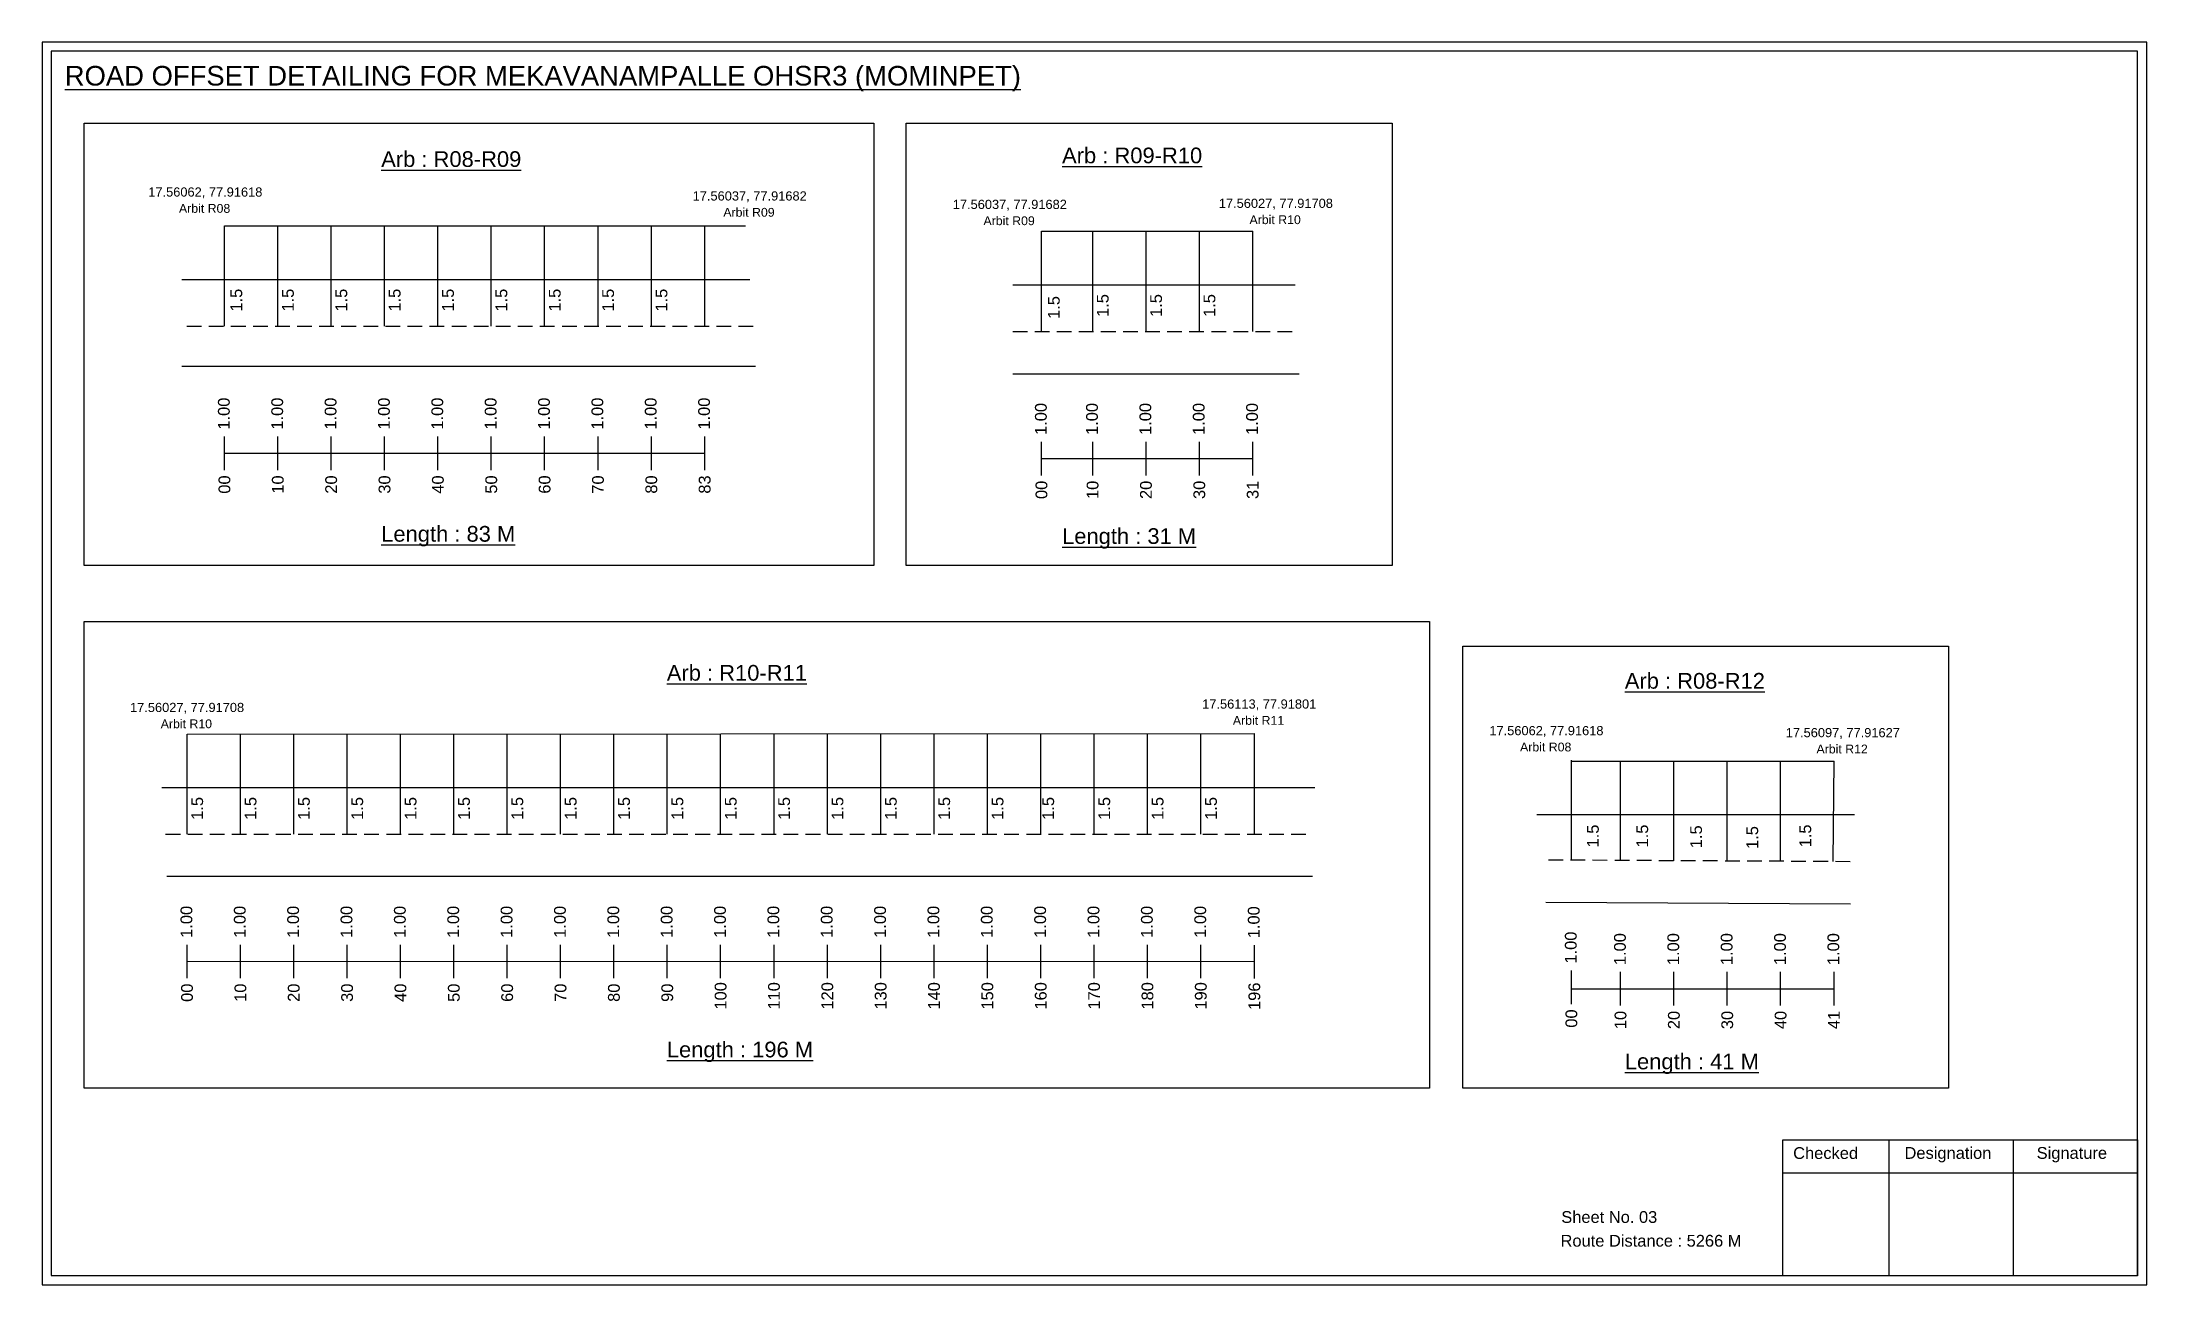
# Model space of a CAD drawing. Header units: inches. Extents: x 583 to 8862, y 412 to 2484.
# Drawn here: x 5597 to 6134, y 428 to 745 of the extents above; entities that cross this region are included whole.
import ezdxf

# ---------------------------------------------------------------- set-up
doc = ezdxf.new("R2010")
doc.units = ezdxf.units.IN
doc.header["$MEASUREMENT"] = 0
doc.linetypes.add('DASHED2', pattern=[0.375, 0.25, -0.125])
doc.layers.add('PDF_Geometry', color=7, linetype='Continuous')
doc.layers.add('PDF_Text', color=5, linetype='Continuous')
doc.styles.add('PDF Arial', font='arial.ttf')
doc.styles.get("Standard").update_dxf_attribs({"font": 'arial.ttf'})

msp = doc.modelspace()

# ---------------------------------------------------------------- texts
at = {"color": 242, "true_color": 0xcd2027}
for s, height, p in [('%%UROAD OFFSET DETAILING FOR MEKAVANAMPALLE OHSR3 (MOMINPET)', 5, (5603.05, 733.5)), ('%%UArb : R08-R09', 4, (5683.7, 712.76)), ('%%UArb : R09-R10', 4, (5857.24, 713.69)), ('%%ULength : 83 M', 4, (5683.7, 617.26)), ('%%ULength : 31 M', 4, (5857.24, 616.69)), ('%%UArb : R10-R11', 4, (5756.5, 581.84)), ('%%UArb : R08-R12', 4, (6000.67, 579.8)), ('%%ULength : 196 M', 4, (5756.5, 485.84)), ('%%ULength : 41 M', 4, (6000.67, 482.8))]:
    msp.add_text(s, height=height, dxfattribs=at).set_placement(p)
at = {"color": 5}
for s, height, p in [('17.56062, 77.91618', 2.34, (5624.33, 705.2)), ('Arbit R08', 2.246, (5632.15, 701.07)), ('17.56037, 77.91682', 2.34, (5763.08, 704.2)), ('17.56037, 77.91682', 2.34, (5829.38, 702.05)), ('17.56027, 77.91708', 2.34, (5897.19, 702.32)), ('Arbit R09', 2.246, (5770.9, 700.07)), ('Arbit R09', 2.246, (5837.2, 697.92)), ('Arbit R10', 2.246, (5905.01, 698.19)), ('17.56027, 77.91708', 2.34, (5619.68, 573.85)), ('17.56113, 77.91801', 2.34, (5892.95, 574.72)), ('Arbit R10', 2.246, (5627.5, 569.72)), ('Arbit R11', 2.246, (5900.77, 570.59)), ('17.56062, 77.91618', 2.34, (5966.15, 567.94)), ('17.56097, 77.91627', 2.34, (6041.7, 567.43)), ('Arbit R08', 2.246, (5973.97, 563.81)), ('Arbit R12', 2.246, (6049.52, 563.3))]:
    msp.add_text(s, height=height, dxfattribs=at).set_placement(p)
for p in [(5648.27, 675.89), (5661.43, 675.89), (5675.03, 675.89), (5688.63, 675.89), (5702.23, 675.89), (5715.83, 675.89), (5729.43, 675.89), (5743.03, 675.89), (5756.63, 675.89), (5856.63, 674.03), (5869.1, 674.53), (5882.7, 674.53), (5896.3, 674.53), (5638.29, 546.38), (5651.89, 546.38), (5665.49, 546.38), (5679.09, 546.38), (5692.69, 546.38), (5706.29, 546.38), (5719.89, 546.38), (5733.49, 546.38), (5747.09, 546.38), (5760.69, 546.38), (5774.29, 546.38), (5787.89, 546.38), (5801.49, 546.38), (5815.09, 546.38), (5828.69, 546.38), (5842.29, 546.38), (5855.2, 546.38), (5869.49, 546.38), (5883.09, 546.38), (5896.69, 546.38), (5994.03, 539.34), (6006.61, 539.34), (6020.34, 539.15), (6034.66, 538.95), (6048.17, 539.36)]:
    msp.add_text('1.5', height=3, rotation=90).set_placement(p)
at = {"color": 217, "true_color": 0x93278f}
for s, p in [('1.00', (5645.09, 645.81)), ('1.00', (5658.69, 645.81)), ('1.00', (5672.29, 645.81)), ('1.00', (5685.89, 645.81)), ('1.00', (5699.49, 645.81)), ('1.00', (5713.09, 645.81)), ('1.00', (5726.69, 645.81)), ('1.00', (5740.29, 645.81)), ('1.00', (5753.89, 645.81)), ('1.00', (5767.49, 645.81)), ('1.00', (5853.33, 644.45)), ('1.00', (5866.36, 644.45)), ('1.00', (5879.96, 644.45)), ('1.00', (5893.56, 644.45)), ('1.00', (5907.16, 644.45)), ('00', (5645.24, 629.49)), ('10', (5658.84, 629.49)), ('20', (5672.44, 629.49)), ('30', (5686.04, 629.49)), ('40', (5699.64, 629.49)), ('50', (5713.24, 629.49)), ('60', (5726.84, 629.49)), ('70', (5740.44, 629.49)), ('80', (5754.04, 629.49)), ('83', (5767.64, 629.49)), ('00', (5853.48, 628.13)), ('10', (5866.51, 628.13)), ('20', (5880.11, 628.13)), ('30', (5893.71, 628.13)), ('31', (5907.31, 628.13)), ('1.00', (5635.55, 516.3)), ('1.00', (5649.15, 516.3)), ('1.00', (5662.75, 516.3)), ('1.00', (5676.35, 516.3)), ('1.00', (5689.95, 516.3)), ('1.00', (5703.55, 516.3)), ('1.00', (5717.15, 516.3)), ('1.00', (5730.75, 516.3)), ('1.00', (5744.35, 516.3)), ('1.00', (5757.95, 516.3)), ('1.00', (5771.55, 516.3)), ('1.00', (5785.15, 516.3)), ('1.00', (5798.75, 516.3)), ('1.00', (5812.35, 516.3)), ('1.00', (5825.95, 516.3)), ('1.00', (5839.55, 516.3)), ('1.00', (5853.15, 516.3)), ('1.00', (5866.75, 516.3)), ('1.00', (5880.35, 516.3)), ('1.00', (5893.95, 516.3)), ('1.00', (5907.59, 516.2)), ('1.00', (5988.4, 509.74)), ('1.00', (6000.92, 509.35)), ('1.00', (6014.52, 509.35)), ('1.00', (6028.12, 509.35)), ('1.00', (6041.72, 509.35)), ('1.00', (6055.32, 509.35)), ('00', (5635.7, 499.98)), ('10', (5649.3, 499.98)), ('20', (5662.9, 499.98)), ('30', (5676.5, 499.98)), ('40', (5690.1, 499.98)), ('50', (5703.7, 499.98)), ('60', (5717.3, 499.98)), ('70', (5730.9, 499.98)), ('80', (5744.5, 499.98)), ('90', (5758.1, 499.98)), ('100', (5771.7, 498.02)), ('110', (5785.3, 498.02)), ('120', (5798.9, 498.02)), ('130', (5812.5, 498.02)), ('140', (5826.1, 498.02)), ('150', (5839.7, 498.02)), ('160', (5853.3, 498.02)), ('170', (5866.9, 498.02)), ('180', (5880.5, 498.02)), ('190', (5894.1, 498.02)), ('196', (5907.74, 497.92)), ('00', (5988.55, 493.41)), ('10', (6001.07, 493.03)), ('20', (6014.67, 493.03)), ('30', (6028.27, 493.03)), ('40', (6041.87, 493.03)), ('41', (6055.47, 493.03))]:
    msp.add_text(s, height=3, rotation=90, dxfattribs=at).set_placement(p)
for s, p in [('Sheet No. 03', (5984.48, 443.66)), ('Route Distance : 5266 M', (5984.29, 437.61))]:
    msp.add_text(s, height=3).set_placement(p)
at = {"layer": 'PDF_Text', "color": 7, "attachment_point": 7, "style": 'PDF Arial'}
for s, insert, char_height in [('Checked', (6043.58, 459.91), 3.001), ('Designation', (6071.96, 459.08), 3.0006), ('Signature', (6105.64, 459.08), 3.001)]:
    msp.add_mtext(s, dxfattribs=dict(at, insert=insert, char_height=char_height))

# ---------------------------------------------------------------- linework, layer by layer
at = {"color": 5}
for p, q in [((5643.76, 697.75), (5776.54, 697.75)), ((5852, 696.39), (5905.84, 696.39)), ((5634.22, 568.22), (5906.26, 568.41)), ((5987.07, 561.29), (6053.99, 561.29))]:
    msp.add_line(p, q, dxfattribs=at)
for p, q in [((5643.76, 672.21), (5643.76, 697.75)), ((5657.36, 672.21), (5657.36, 697.75)), ((5670.96, 672.21), (5670.96, 697.75)), ((5684.56, 672.21), (5684.56, 697.75)), ((5698.16, 672.21), (5698.16, 697.75)), ((5711.76, 672.21), (5711.76, 697.75)), ((5725.36, 672.21), (5725.36, 697.75)), ((5738.96, 672.21), (5738.96, 697.75)), ((5752.56, 672.21), (5752.56, 697.75)), ((5766.16, 672.21), (5766.16, 697.75)), ((5852, 670.86), (5852, 696.39)), ((5865.04, 670.86), (5865.04, 696.39)), ((5878.64, 670.86), (5878.64, 696.39)), ((5892.24, 670.86), (5892.24, 696.39)), ((5905.84, 670.86), (5905.84, 696.39)), ((5632.88, 684.1), (5777.67, 684.1)), ((5844.66, 682.74), (5916.69, 682.74)), ((5779.08, 661.91), (5632.88, 661.91)), ((5844.66, 660.06), (5917.69, 660.06)), ((5634.22, 542.7), (5634.22, 568.24)), ((5647.82, 542.7), (5647.82, 568.24)), ((5661.42, 542.7), (5661.42, 568.24)), ((5675.02, 542.7), (5675.02, 568.24)), ((5688.62, 542.7), (5688.62, 568.24)), ((5702.22, 542.7), (5702.22, 568.24)), ((5715.82, 542.7), (5715.82, 568.24)), ((5729.42, 542.7), (5729.42, 568.24)), ((5743.02, 542.7), (5743.02, 568.24)), ((5756.62, 542.7), (5756.62, 568.24)), ((5770.22, 542.7), (5770.22, 568.24)), ((5783.82, 542.7), (5783.82, 568.24)), ((5797.42, 542.7), (5797.42, 568.24)), ((5811.02, 542.7), (5811.02, 568.24)), ((5824.62, 542.7), (5824.62, 568.24)), ((5838.22, 542.7), (5838.22, 568.24)), ((5851.82, 542.7), (5851.82, 568.24)), ((5865.42, 542.7), (5865.42, 568.24)), ((5879.02, 542.7), (5879.02, 568.24)), ((5892.62, 542.7), (5892.62, 568.24)), ((5906.26, 542.87), (5906.26, 568.41)), ((5987.07, 536.05), (5987.07, 561.59)), ((5999.59, 536), (5999.59, 561.29)), ((6013.19, 535.95), (6013.19, 561.29)), ((6026.79, 536.01), (6026.79, 561.29)), ((6040.39, 535.75), (6040.39, 561.29)), ((6053.76, 535.79), (6053.99, 561.29)), ((5627.8, 554.59), (5921.65, 554.59)), ((6059.24, 547.62), (5978.28, 547.62)), ((5629.05, 532.02), (5921.04, 531.98)), ((5980.5, 525.41), (6058.22, 524.98))]:
    msp.add_line(p, q)
at = {"linetype": 'DASHED2', "ltscale": 15}
for p, q in [((5634.16, 672.21), (5778.52, 672.21)), ((5844.66, 670.86), (5917.19, 670.86)), ((5628.76, 542.7), (5919.37, 542.75)), ((5981.21, 536.2), (6059.49, 535.79))]:
    msp.add_line(p, q, dxfattribs=at)
at = {"color": 217, "true_color": 0x93278f}
for p, q in [((5643.76, 635.51), (5643.76, 644.07)), ((5657.36, 635.51), (5657.36, 644.07)), ((5670.96, 635.51), (5670.96, 644.07)), ((5684.56, 635.51), (5684.56, 644.07)), ((5698.16, 635.51), (5698.16, 644.07)), ((5711.76, 635.51), (5711.76, 644.07)), ((5725.36, 635.51), (5725.36, 644.07)), ((5738.96, 635.51), (5738.96, 644.07)), ((5752.56, 635.51), (5752.56, 644.07)), ((5766.16, 635.51), (5766.16, 644.07)), ((5643.76, 639.78), (5766.16, 639.81)), ((5852, 634.16), (5852, 642.71)), ((5852, 638.43), (5905.84, 638.44)), ((5865.04, 634.16), (5865.04, 642.71)), ((5878.64, 634.16), (5878.64, 642.71)), ((5892.24, 634.16), (5892.24, 642.71)), ((5905.84, 634.16), (5905.84, 642.71)), ((5634.22, 506), (5634.22, 514.56)), ((5634.22, 510.27), (5906.26, 510.33)), ((5647.82, 506), (5647.82, 514.56)), ((5661.42, 506), (5661.42, 514.56)), ((5675.02, 506), (5675.02, 514.56)), ((5688.62, 506), (5688.62, 514.56)), ((5702.22, 506), (5702.22, 514.56)), ((5715.82, 506), (5715.82, 514.56)), ((5729.42, 506), (5729.42, 514.56)), ((5743.02, 506), (5743.02, 514.56)), ((5756.62, 506), (5756.62, 514.56)), ((5770.22, 506), (5770.22, 514.56)), ((5783.82, 506), (5783.82, 514.56)), ((5797.42, 506), (5797.42, 514.56)), ((5811.02, 506), (5811.02, 514.56)), ((5824.62, 506), (5824.62, 514.56)), ((5838.22, 506), (5838.22, 514.56)), ((5851.82, 506), (5851.82, 514.56)), ((5865.42, 506), (5865.42, 514.56)), ((5879.02, 506), (5879.02, 514.56)), ((5892.62, 506), (5892.62, 514.56)), ((5906.26, 505.9), (5906.26, 514.46)), ((5987.07, 499.44), (5987.07, 508)), ((5999.59, 499.05), (5999.59, 507.61)), ((6013.19, 499.05), (6013.19, 507.61)), ((6026.79, 499.05), (6026.79, 507.61)), ((6040.39, 499.05), (6040.39, 507.61)), ((6053.99, 499.05), (6053.99, 507.61)), ((5987.07, 503.32), (6053.99, 503.34))]:
    msp.add_line(p, q, dxfattribs=at)
for points in [[(5607.99, 723.88), (5809.23, 723.88), (5809.23, 611.2), (5607.99, 611.2)], [(5817.54, 723.88), (5941.34, 723.88), (5941.34, 611.2), (5817.54, 611.2)], [(5607.99, 596.96), (5950.89, 596.96), (5950.89, 477.97), (5607.99, 477.97)], [(5959.37, 590.65), (6083.17, 590.65), (6083.17, 477.97), (5959.37, 477.97)]]:
    msp.add_lwpolyline(points, close=True)
at = {"layer": 'PDF_Geometry'}
for points in [[(5597.27, 744.57), (5597.27, 427.86), (6133.74, 427.86), (6133.74, 744.57)], [(5599.59, 742.24), (5599.59, 430.28), (6131.32, 430.28), (6131.32, 742.24)]]:
    msp.add_lwpolyline(points, close=True, dxfattribs=at)
at = {"layer": 'PDF_Geometry', "color": 242, "true_color": 0xcc1f26}
msp.add_lwpolyline([(6131.32, 430.19), (6040.98, 430.19), (6040.98, 464.8), (6131.32, 464.8)], close=True, dxfattribs=at)
for points in [[(6067.96, 464.8), (6067.96, 430.19)], [(6099.69, 464.8), (6099.69, 430.19)], [(6040.98, 456.42), (6131.32, 456.42)]]:
    msp.add_lwpolyline(points, dxfattribs=at)

msp.set_redraw_order([(e.dxf.handle, doc.entitydb.next_handle()) for e in msp.query("TEXT MTEXT ATTDEF DIMENSION ARC_DIMENSION")])  # texts and dimensions are drawn at this point

doc.saveas('drawing.dxf')
